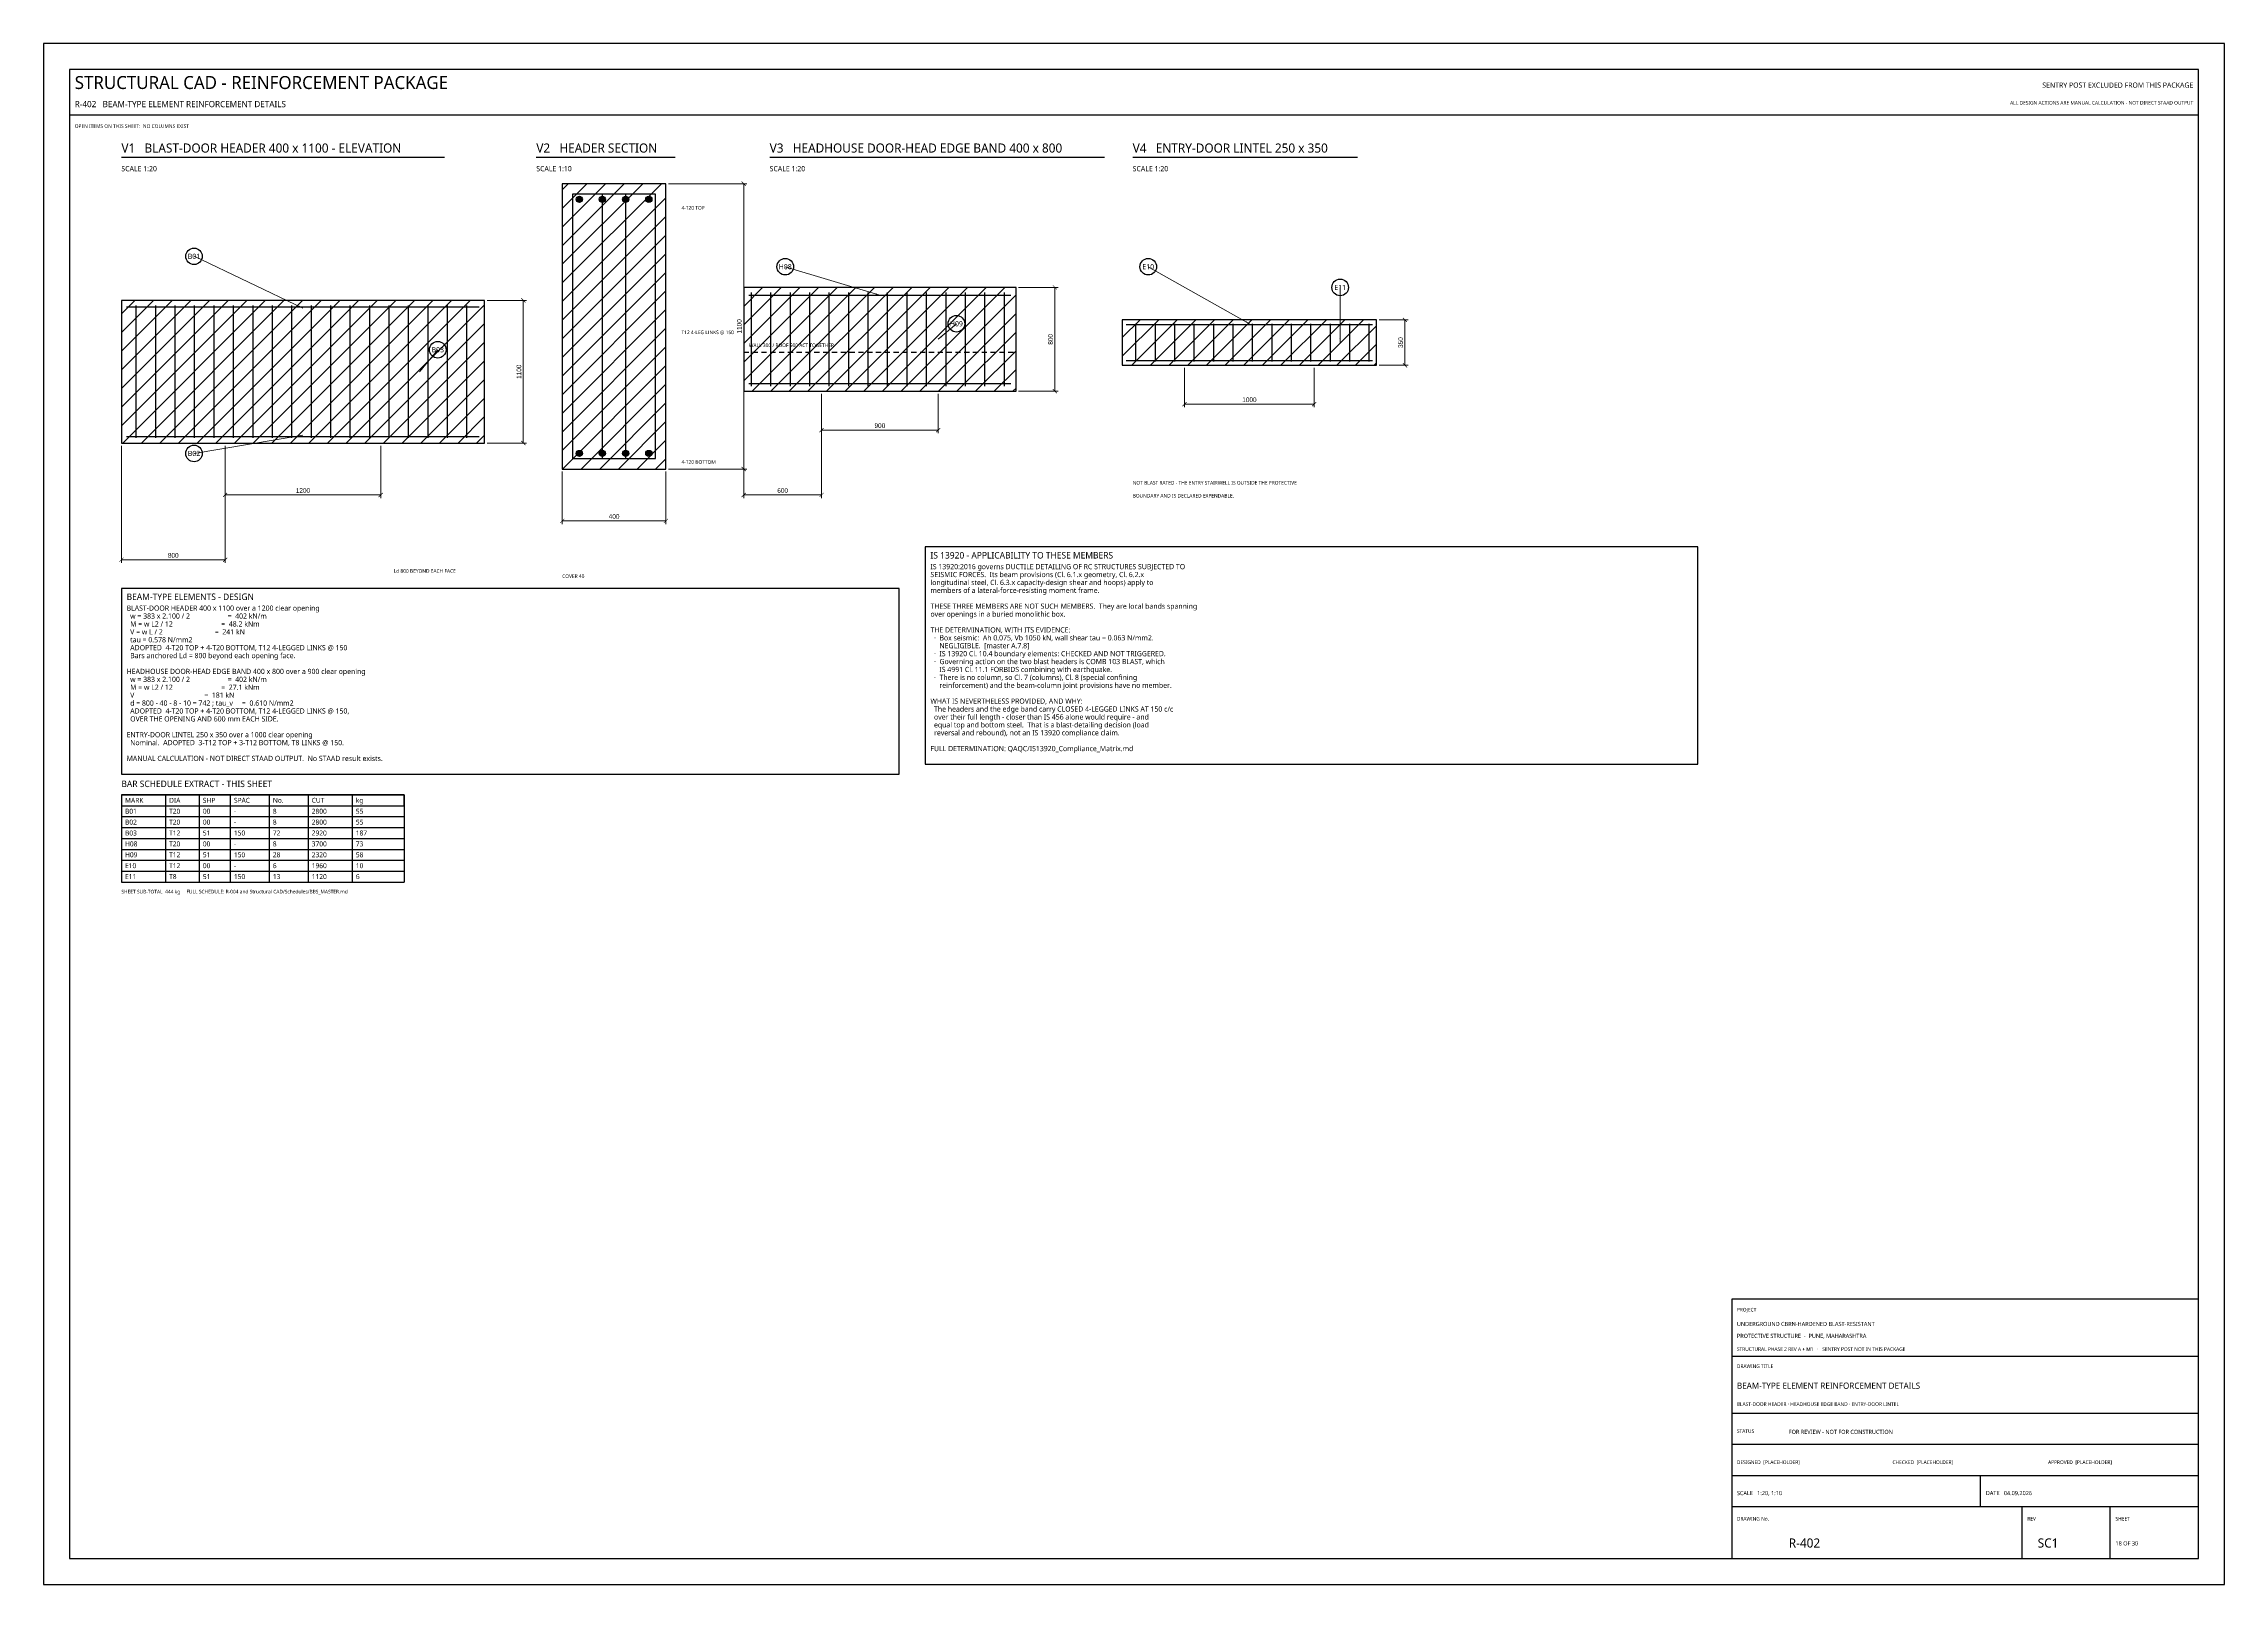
# Model space of a CAD drawing. Header units: millimetres. Extents: x 0 to 841, y 0 to 594.
import ezdxf
from ezdxf.enums import TextEntityAlignment as Align

# ---------------------------------------------------------------- set-up
doc = ezdxf.new("R2010")
doc.units = ezdxf.units.MM
for name, color, linetype in [('S-BLAST', 1, 'Continuous'), ('S-CALLOUT', 2, 'Continuous'), ('S-CONCRETE', 7, 'Continuous'), ('S-DIM', 4, 'Continuous'), ('S-HATCH', 8, 'Continuous'), ('S-HIDDEN', 8, 'Continuous'), ('S-NOTE', 7, 'Continuous'), ('S-REBAR-MAIN', 1, 'Continuous'), ('S-REBAR-STIRRUP', 6, 'Continuous'), ('S-TABLE', 7, 'Continuous'), ('S-TEXT', 7, 'Continuous'), ('S-TITLE', 7, 'Continuous')]:
    doc.layers.add(name, color=color, linetype=linetype)
doc.styles.add('OpenSans', font='OpenSans-Regular.ttf')
doc.dimstyles.new('SC-DIM', dxfattribs={"dimtxt": 1.8, "dimasz": 1.6, "dimexe": 1.2, "dimexo": 1, "dimgap": 0.8, "dimtad": 1, "dimdec": 0, "dimblk": 'ARCHTICK', "dimcen": 2.5, "dimclrd": 4, "dimclre": 4, "dimclrt": 4, "dimazin": 3, "dimtfac": 1, "dimtmove": 0, "dimatfit": 3, "dimlwd": 13, "dimlwe": 13})

# ---------------------------------------------------------------- blocks, each defined once
blk = doc.blocks.new('_ARCHTICK')
at = {"color": 0, "linetype": 'BYBLOCK', "const_width": 0.15}
blk.add_lwpolyline([(-0.5, -0.5), (0.5, 0.5)], dxfattribs=at)
blk = doc.blocks.new('BARMARK')
at = {"layer": 'S-CALLOUT'}
blk.add_circle((0, 0), 3.2, dxfattribs=at)

msp = doc.modelspace()

# ---------------------------------------------------------------- hatches: boundary and pattern name
at = {"layer": 'S-HATCH'}
h = msp.add_hatch(dxfattribs=at)
h.set_pattern_fill('ANSI31', scale=1.6)
h.paths.add_polyline_path([(200, 430), (240, 430), (240, 540), (200, 540)])
h = msp.add_hatch(dxfattribs=at)
h.set_pattern_fill('ANSI31', scale=1.6)
h.paths.add_polyline_path([(270, 460), (375, 460), (375, 500), (270, 500)])
h = msp.add_hatch(dxfattribs=at)
h.set_pattern_fill('ANSI31', scale=1.6)
h.paths.add_polyline_path([(30, 440), (170, 440), (170, 495), (30, 495)])
h = msp.add_hatch(dxfattribs=at)
h.set_pattern_fill('ANSI31', scale=1.6)
h.paths.add_polyline_path([(416, 470), (514, 470), (514, 487.5), (416, 487.5)])
at = {"layer": 'S-REBAR-MAIN'}
for points in [[(207.8, 534), (207.709, 534.459), (207.449, 534.849), (207.059, 535.109), (206.6, 535.2), (206.141, 535.109), (205.751, 534.849), (205.491, 534.459), (205.4, 534), (205.491, 533.541), (205.751, 533.151), (206.141, 532.891), (206.6, 532.8), (207.059, 532.891), (207.449, 533.151), (207.709, 533.541)], [(216.7, 534), (216.609, 534.459), (216.349, 534.849), (215.959, 535.109), (215.5, 535.2), (215.041, 535.109), (214.651, 534.849), (214.391, 534.459), (214.3, 534), (214.391, 533.541), (214.651, 533.151), (215.041, 532.891), (215.5, 532.8), (215.959, 532.891), (216.349, 533.151), (216.609, 533.541)], [(225.7, 534), (225.609, 534.459), (225.349, 534.849), (224.959, 535.109), (224.5, 535.2), (224.041, 535.109), (223.651, 534.849), (223.391, 534.459), (223.3, 534), (223.391, 533.541), (223.651, 533.151), (224.041, 532.891), (224.5, 532.8), (224.959, 532.891), (225.349, 533.151), (225.609, 533.541)], [(234.6, 534), (234.509, 534.459), (234.249, 534.849), (233.859, 535.109), (233.4, 535.2), (232.941, 535.109), (232.551, 534.849), (232.291, 534.459), (232.2, 534), (232.291, 533.541), (232.551, 533.151), (232.941, 532.891), (233.4, 532.8), (233.859, 532.891), (234.249, 533.151), (234.509, 533.541)], [(207.8, 436), (207.709, 436.459), (207.449, 436.849), (207.059, 437.109), (206.6, 437.2), (206.141, 437.109), (205.751, 436.849), (205.491, 436.459), (205.4, 436), (205.491, 435.541), (205.751, 435.151), (206.141, 434.891), (206.6, 434.8), (207.059, 434.891), (207.449, 435.151), (207.709, 435.541)], [(216.7, 436), (216.609, 436.459), (216.349, 436.849), (215.959, 437.109), (215.5, 437.2), (215.041, 437.109), (214.651, 436.849), (214.391, 436.459), (214.3, 436), (214.391, 435.541), (214.651, 435.151), (215.041, 434.891), (215.5, 434.8), (215.959, 434.891), (216.349, 435.151), (216.609, 435.541)], [(225.7, 436), (225.609, 436.459), (225.349, 436.849), (224.959, 437.109), (224.5, 437.2), (224.041, 437.109), (223.651, 436.849), (223.391, 436.459), (223.3, 436), (223.391, 435.541), (223.651, 435.151), (224.041, 434.891), (224.5, 434.8), (224.959, 434.891), (225.349, 435.151), (225.609, 435.541)], [(234.6, 436), (234.509, 436.459), (234.249, 436.849), (233.859, 437.109), (233.4, 437.2), (232.941, 437.109), (232.551, 436.849), (232.291, 436.459), (232.2, 436), (232.291, 435.541), (232.551, 435.151), (232.941, 434.891), (233.4, 434.8), (233.859, 434.891), (234.249, 435.151), (234.509, 435.541)]]:
    msp.add_hatch(color=1, dxfattribs=at).paths.add_polyline_path(points)

# ---------------------------------------------------------------- linework, layer by layer
at = {"layer": 'S-CONCRETE'}
for points in [[(200, 430), (240, 430), (240, 540), (200, 540)], [(270, 460), (375, 460), (375, 500), (270, 500)], [(30, 440), (170, 440), (170, 495), (30, 495)], [(416, 470), (514, 470), (514, 487.5), (416, 487.5)]]:
    msp.add_lwpolyline(points, close=True, dxfattribs=at)
at = {"layer": 'S-HIDDEN'}
for p, q in [((270, 475), (272, 475)), ((273.4, 475), (275.4, 475)), ((276.8, 475), (278.8, 475)), ((280.2, 475), (282.2, 475)), ((283.6, 475), (285.6, 475)), ((287, 475), (289, 475)), ((290.4, 475), (292.4, 475)), ((293.8, 475), (295.8, 475)), ((297.2, 475), (299.2, 475)), ((300.6, 475), (302.6, 475)), ((304, 475), (306, 475)), ((307.4, 475), (309.4, 475)), ((310.8, 475), (312.8, 475)), ((314.2, 475), (316.2, 475)), ((317.6, 475), (319.6, 475)), ((321, 475), (323, 475)), ((324.4, 475), (326.4, 475)), ((327.8, 475), (329.8, 475)), ((331.2, 475), (333.2, 475)), ((334.6, 475), (336.6, 475)), ((338, 475), (340, 475)), ((341.4, 475), (343.4, 475)), ((344.8, 475), (346.8, 475)), ((348.2, 475), (350.2, 475)), ((351.6, 475), (353.6, 475)), ((355, 475), (357, 475)), ((358.4, 475), (360.4, 475)), ((361.8, 475), (363.8, 475)), ((365.2, 475), (367.2, 475)), ((368.6, 475), (370.6, 475)), ((372, 475), (374, 475))]:
    msp.add_line(p, q, dxfattribs=at)
at = {"layer": 'S-REBAR-MAIN'}
for p, q in [((272, 497), (373, 497)), ((32, 492.5), (168, 492.5)), ((417.5, 485.7), (512.5, 485.7)), ((417.5, 471.8), (512.5, 471.8)), ((272, 463), (373, 463)), ((32, 442.5), (168, 442.5))]:
    msp.add_line(p, q, dxfattribs=at)
for centre in [(206.6, 534), (215.5, 534), (224.5, 534), (233.4, 534), (206.6, 436), (215.5, 436), (224.5, 436), (233.4, 436)]:
    msp.add_circle(centre, 1.2, dxfattribs=at)
at = {"layer": 'S-REBAR-STIRRUP'}
for p, q in [((215.5, 434), (215.5, 536)), ((224.5, 434), (224.5, 536)), ((273, 462), (273, 498)), ((280.5, 462), (280.5, 498)), ((288, 462), (288, 498)), ((295.5, 462), (295.5, 498)), ((303, 462), (303, 498)), ((310.5, 462), (310.5, 498)), ((318, 462), (318, 498)), ((325.5, 462), (325.5, 498)), ((333, 462), (333, 498)), ((340.5, 462), (340.5, 498)), ((348, 462), (348, 498)), ((355.5, 462), (355.5, 498)), ((363, 462), (363, 498)), ((370.5, 462), (370.5, 498)), ((35.75, 442), (35.75, 493)), ((43.25, 442), (43.25, 493)), ((50.75, 442), (50.75, 493)), ((58.25, 442), (58.25, 493)), ((65.75, 442), (65.75, 493)), ((73.25, 442), (73.25, 493)), ((80.75, 442), (80.75, 493)), ((88.25, 442), (88.25, 493)), ((95.75, 442), (95.75, 493)), ((103.25, 442), (103.25, 493)), ((110.75, 442), (110.75, 493)), ((118.25, 442), (118.25, 493)), ((125.75, 442), (125.75, 493)), ((133.25, 442), (133.25, 493)), ((140.75, 442), (140.75, 493)), ((148.25, 442), (148.25, 493)), ((155.75, 442), (155.75, 493)), ((163.25, 442), (163.25, 493)), ((421.25, 471.5), (421.25, 486)), ((428.75, 471.5), (428.75, 486)), ((436.25, 471.5), (436.25, 486)), ((443.75, 471.5), (443.75, 486)), ((451.25, 471.5), (451.25, 486)), ((458.75, 471.5), (458.75, 486)), ((466.25, 471.5), (466.25, 486)), ((473.75, 471.5), (473.75, 486)), ((481.25, 471.5), (481.25, 486)), ((488.75, 471.5), (488.75, 486)), ((496.25, 471.5), (496.25, 486)), ((503.75, 471.5), (503.75, 486)), ((511.25, 471.5), (511.25, 486))]:
    msp.add_line(p, q, dxfattribs=at)
msp.add_lwpolyline([(204, 434), (236, 434), (236, 536), (204, 536)], close=True, dxfattribs=at)
at = {"layer": 'S-TABLE'}
for p, q in [((30, 304.375), (139, 304.375)), ((30, 304.375), (30, 270.775)), ((47, 304.375), (47, 270.775)), ((60, 304.375), (60, 270.775)), ((72, 304.375), (72, 270.775)), ((87, 304.375), (87, 270.775)), ((102, 304.375), (102, 270.775)), ((119, 304.375), (119, 270.775)), ((139, 304.375), (139, 270.775)), ((30, 295.975), (139, 295.975)), ((30, 291.775), (139, 291.775)), ((30, 287.575), (139, 287.575)), ((30, 283.375), (139, 283.375)), ((30, 279.175), (139, 279.175)), ((30, 274.975), (139, 274.975)), ((30, 270.775), (139, 270.775))]:
    msp.add_line(p, q, dxfattribs=at)
msp.add_lwpolyline([(30, 300.175), (139, 300.175), (139, 304.375), (30, 304.375)], close=True, dxfattribs=at)
at = {"layer": 'S-TITLE'}
for p, q in [((10, 566.5), (831, 566.5)), ((30, 550.2), (154.61, 550.2)), ((190, 550.2), (243.59, 550.2)), ((280, 550.2), (409.151, 550.2)), ((420, 550.2), (506.663, 550.2)), ((651, 88), (831, 88)), ((651, 66), (831, 66)), ((651, 54), (831, 54)), ((651, 42), (831, 42)), ((747, 30), (747, 42)), ((651, 30), (831, 30)), ((763, 10), (763, 30)), ((797, 10), (797, 30))]:
    msp.add_line(p, q, dxfattribs=at)
for points in [[(0, 0), (841, 0), (841, 594), (0, 594)], [(10, 10), (831, 10), (831, 584), (10, 584)], [(340, 316.175), (638, 316.175), (638, 400), (340, 400)], [(30, 312.375), (330, 312.375), (330, 384), (30, 384)], [(651, 10), (831, 10), (831, 110), (651, 110)]]:
    msp.add_lwpolyline(points, close=True, dxfattribs=at)

# ---------------------------------------------------------------- block references
at = {"layer": 'S-CALLOUT'}
for p in [(58, 512), (286, 508), (426, 508), (500, 500), (352, 486), (152, 476), (58, 436)]:
    msp.add_blockref('BARMARK', p, dxfattribs=at)

# ---------------------------------------------------------------- texts
at = {"layer": 'S-BLAST', "style": 'OpenSans'}
for s, height, p in [('ALL DESIGN ACTIONS ARE MANUAL CALCULATION - NOT DIRECT STAAD OUTPUT', 1.4, (829, 570.5)), ('SENTRY POST EXCLUDED FROM THIS PACKAGE', 2, (829, 577))]:
    msp.add_text(s, height=height, dxfattribs=at).set_placement(p, align=Align.RIGHT)
for s, height, p in [('OPEN ITEMS ON THIS SHEET:  NO COLUMNS EXIST', 1.4, (12, 561.5)), ('FOR REVIEW - NOT FOR CONSTRUCTION', 1.6, (673, 58))]:
    msp.add_text(s, height=height, dxfattribs=at).set_placement(p)
at = {"layer": 'S-CALLOUT', "style": 'OpenSans'}
for s, p in [('B01', (58, 512)), ('H08', (286, 508)), ('E10', (426, 508)), ('E11', (500, 500)), ('H09', (352, 486)), ('B03', (152, 476)), ('B02', (58, 436))]:
    msp.add_text(s, height=2, dxfattribs=at).set_placement(p, align=Align.MIDDLE_CENTER)
at = {"layer": 'S-NOTE', "style": 'OpenSans'}
for s, p in [('IS 13920:2016 governs DUCTILE DETAILING OF RC STRUCTURES SUBJECTED TO', (342, 391.375)), ('SEISMIC FORCES.  Its beam provisions (Cl. 6.1.x geometry, Cl. 6.2.x', (342, 388.325)), ('longitudinal steel, Cl. 6.3.x capacity-design shear and hoops) apply to', (342, 385.275)), ('members of a lateral-force-resisting moment frame.', (342, 382.225)), ('BLAST-DOOR HEADER 400 x 1100 over a 1200 clear opening', (32, 375.375)), ('  w = 383 x 2.100 / 2                     =  402 kN/m', (32, 372.325)), ('  M = w L2 / 12                           =  48.2 kNm', (32, 369.275)), ('THESE THREE MEMBERS ARE NOT SUCH MEMBERS.  They are local bands spanning', (342, 376.125)), ('over openings in a buried monolithic box.', (342, 373.075)), ('  V = w L / 2                             =  241 kN', (32, 366.225)), ('  ADOPTED  4-T20 TOP + 4-T20 BOTTOM, T12 4-LEGGED LINKS @ 150', (32, 360.125)), ('  tau = 0.578 N/mm2', (32, 363.175)), ('THE DETERMINATION, WITH ITS EVIDENCE:', (342, 366.975)), ('  ·  Box seismic:  Ah 0.075, Vb 1050 kN, wall shear tau = 0.063 N/mm2.', (342, 363.925)), ('     NEGLIGIBLE.  [master A.7.8]', (342, 360.875)), ('  Bars anchored Ld = 800 beyond each opening face.', (32, 357.075)), ('  ·  IS 13920 Cl. 10.4 boundary elements: CHECKED AND NOT TRIGGERED.', (342, 357.825)), ('  ·  Governing action on the two blast headers is COMB 103 BLAST, which', (342, 354.775)), ('     IS 4991 Cl. 11.1 FORBIDS combining with earthquake.', (342, 351.725)), ('HEADHOUSE DOOR-HEAD EDGE BAND 400 x 800 over a 900 clear opening', (32, 350.975)), ('  w = 383 x 2.100 / 2                     =  402 kN/m', (32, 347.925)), ('  M = w L2 / 12                           =  27.1 kNm', (32, 344.875)), ('  ·  There is no column, so Cl. 7 (columns), Cl. 8 (special confining', (342, 348.675)), ('     reinforcement) and the beam-column joint provisions have no member.', (342, 345.625)), ('  V                                       =  181 kN', (32, 341.825)), ('  ADOPTED  4-T20 TOP + 4-T20 BOTTOM, T12 4-LEGGED LINKS @ 150,', (32, 335.725)), ('  d = 800 - 40 - 8 - 10 = 742 ; tau_v     =  0.610 N/mm2', (32, 338.775)), ('WHAT IS NEVERTHELESS PROVIDED, AND WHY:', (342, 339.525)), ('  The headers and the edge band carry CLOSED 4-LEGGED LINKS AT 150 c/c', (342, 336.475)), ('ENTRY-DOOR LINTEL 250 x 350 over a 1000 clear opening', (32, 326.575)), ('  OVER THE OPENING AND 600 mm EACH SIDE.', (32, 332.675)), ('  over their full length - closer than IS 456 alone would require - and', (342, 333.425)), ('  equal top and bottom steel.  That is a blast-detailing decision (load', (342, 330.375)), ('  reversal and rebound), not an IS 13920 compliance claim.', (342, 327.325)), ('  Nominal.  ADOPTED  3-T12 TOP + 3-T12 BOTTOM, T8 LINKS @ 150.', (32, 323.525)), ('FULL DETERMINATION: QAQC/IS13920_Compliance_Matrix.md', (342, 321.225)), ('MANUAL CALCULATION - NOT DIRECT STAAD OUTPUT.  No STAAD result exists.', (32, 317.425))]:
    msp.add_text(s, height=2, dxfattribs=at).set_placement(p)
at = {"layer": 'S-TABLE', "style": 'OpenSans'}
for s, height, p in [('MARK', 1.9091, (31.4, 301.32)), ('DIA', 1.9091, (48.4, 301.32)), ('SHP', 1.9091, (61.4, 301.32)), ('SPAC', 1.9091, (73.4, 301.32)), ('No.', 1.9091, (88.4, 301.32)), ('CUT', 1.9091, (103.4, 301.32)), ('kg', 1.9091, (120.4, 301.32)), ('B01', 1.9091, (31.4, 297.12)), ('B02', 1.9091, (31.4, 292.92)), ('T20', 1.9091, (48.4, 297.12)), ('T20', 1.9091, (48.4, 292.92)), ('00', 1.9091, (61.4, 297.12)), ('00', 1.9091, (61.4, 292.92)), ('-', 1.909, (73.4, 297.12)), ('8', 1.909, (88.4, 297.12)), ('8', 1.909, (88.4, 292.92)), ('2800', 1.9091, (103.4, 297.12)), ('2800', 1.9091, (103.4, 292.92)), ('55', 1.9091, (120.4, 297.12)), ('55', 1.9091, (120.4, 292.92)), ('B03', 1.9091, (31.4, 288.72)), ('H08', 1.9091, (31.4, 284.52)), ('T12', 1.9091, (48.4, 288.72)), ('T20', 1.9091, (48.4, 284.52)), ('00', 1.9091, (61.4, 284.52)), ('51', 1.9091, (61.4, 288.72)), ('-', 1.909, (73.4, 292.92)), ('150', 1.9091, (73.4, 288.72)), ('72', 1.9091, (88.4, 288.72)), ('8', 1.909, (88.4, 284.52)), ('3700', 1.9091, (103.4, 284.52)), ('2920', 1.9091, (103.4, 288.72)), ('73', 1.9091, (120.4, 284.52)), ('187', 1.9091, (120.4, 288.72)), ('H09', 1.9091, (31.4, 280.32)), ('E10', 1.9091, (31.4, 276.12)), ('T12', 1.9091, (48.4, 280.32)), ('T12', 1.9091, (48.4, 276.12)), ('00', 1.9091, (61.4, 276.12)), ('51', 1.9091, (61.4, 280.32)), ('-', 1.909, (73.4, 284.52)), ('150', 1.9091, (73.4, 280.32)), ('28', 1.9091, (88.4, 280.32)), ('6', 1.909, (88.4, 276.12)), ('2320', 1.9091, (103.4, 280.32)), ('1960', 1.9091, (103.4, 276.12)), ('58', 1.9091, (120.4, 280.32)), ('10', 1.9091, (120.4, 276.12)), ('E11', 1.9091, (31.4, 271.92)), ('T8', 1.9091, (48.4, 271.92)), ('51', 1.9091, (61.4, 271.92)), ('-', 1.909, (73.4, 276.12)), ('150', 1.9091, (73.4, 271.92)), ('13', 1.9091, (88.4, 271.92)), ('1120', 1.9091, (103.4, 271.92)), ('6', 1.909, (120.4, 271.92)), ('SHEET SUB-TOTAL  444 kg     FULL SCHEDULE: R-004 and Structural CAD/Schedules/BBS_MASTER.md', 1.4, (30, 266.375))]:
    msp.add_text(s, height=height, dxfattribs=at).set_placement(p)
at = {"layer": 'S-TEXT', "style": 'OpenSans'}
for s, height, p in [('SCALE 1:20', 2, (30, 544.8)), ('SCALE 1:10', 2, (190, 544.8)), ('SCALE 1:20', 2, (280, 544.8)), ('SCALE 1:20', 2, (420, 544.8)), ('4-T20 TOP', 1.4, (246, 530)), ('T12 4-LEG LINKS @ 150', 1.4, (246, 482)), ('WALL 300 / ROOF 500 ACT TOGETHER', 1.4, (272, 477)), ('4-T20 BOTTOM', 1.4, (246, 432)), ('NOT BLAST RATED - THE ENTRY STAIRWELL IS OUTSIDE THE PROTECTIVE', 1.4, (420, 424)), ('BOUNDARY AND IS DECLARED EXPENDABLE.', 1.4, (420, 419)), ('Ld 800 BEYOND EACH FACE', 1.4, (135, 390)), ('COVER 40', 1.4, (200, 388))]:
    msp.add_text(s, height=height, dxfattribs=at).set_placement(p)
at = {"layer": 'S-TITLE', "style": 'OpenSans'}
for s, height, p in [('STRUCTURAL CAD - REINFORCEMENT PACKAGE', 5, (12, 576.5)), ('R-402   BEAM-TYPE ELEMENT REINFORCEMENT DETAILS', 2.4, (12, 569.5)), ('V1   BLAST-DOOR HEADER 400 x 1100 - ELEVATION', 3.5, (30, 552)), ('V2   HEADER SECTION', 3.5, (190, 552)), ('V3   HEADHOUSE DOOR-HEAD EDGE BAND 400 x 800', 3.5, (280, 552)), ('V4   ENTRY-DOOR LINTEL 250 x 350', 3.5, (420, 552)), ('IS 13920 - APPLICABILITY TO THESE MEMBERS', 2.5, (342, 395.5)), ('BEAM-TYPE ELEMENTS - DESIGN', 2.5, (32, 379.5)), ('BAR SCHEDULE EXTRACT - THIS SHEET', 2.5, (30, 307.375)), ('PROJECT', 1.4, (653, 105.2)), ('UNDERGROUND CBRN-HARDENED BLAST-RESISTANT', 1.6, (653, 99.6)), ('PROTECTIVE STRUCTURE  -  PUNE, MAHARASHTRA', 1.6, (653, 95)), ('STRUCTURAL PHASE 2 REV A + M1   ·   SENTRY POST NOT IN THIS PACKAGE', 1.4, (653, 90)), ('DRAWING TITLE', 1.4, (653, 83.4)), ('BEAM-TYPE ELEMENT REINFORCEMENT DETAILS', 2.4, (653, 75.4)), ('BLAST-DOOR HEADER · HEADHOUSE EDGE BAND · ENTRY-DOOR LINTEL', 1.4, (653, 68.8)), ('STATUS', 1.4, (653, 58.4)), ('DESIGNED  [PLACEHOLDER]', 1.4, (653, 46.4)), ('CHECKED  [PLACEHOLDER]', 1.4, (713, 46.4)), ('APPROVED  [PLACEHOLDER]', 1.4, (773, 46.4)), ('SCALE   1:20, 1:10', 1.6, (653, 34.4)), ('DATE   04.09.2026', 1.6, (749, 34.4)), ('DRAWING No.', 1.4, (653, 24.6)), ('REV', 1.4, (765, 24.6)), ('SHEET', 1.4, (799, 24.6)), ('R-402', 3.5, (673, 14.2)), ('SC1', 3.5, (769, 14.2)), ('18 OF 30', 1.6, (799, 15))]:
    msp.add_text(s, height=height, dxfattribs=at).set_placement(p)

# ---------------------------------------------------------------- dimensions: what is measured, and where the dimension line sits
at = {"layer": 'S-DIM'}
for base, p1, p2, override in [((270, 430), (240, 430), (240, 540), {"dimlfac": 10}), ((390, 460), (375, 460), (375, 500), {"dimlfac": 20}), ((185, 440), (170, 440), (170, 495), {"dimlfac": 20}), ((525, 470), (514, 470), (514, 487.5), {"dimlfac": 20})]:
    msp.add_linear_dim(base=base, p1=p1, p2=p2, angle=90, dimstyle='SC-DIM', override=override, dxfattribs=at).render()
for base, p1, p2, override in [((440, 455), (440, 470), (490, 470), {"dimlfac": 20}), ((270, 420), (270, 460), (300, 460), {"dimlfac": 20}), ((300, 445), (300, 460), (345, 460), {"dimlfac": 20}), ((30, 395), (30, 440), (70, 440), {"dimlfac": 20}), ((70, 420), (70, 440), (130, 440), {"dimlfac": 20}), ((200, 410), (200, 430), (240, 430), {"dimlfac": 10})]:
    msp.add_linear_dim(base=base, p1=p1, p2=p2, dimstyle='SC-DIM', override=override, dxfattribs=at).render()

# ---------------------------------------------------------------- leaders
at = {"layer": 'S-CALLOUT'}
for points in [[(100, 492), (58, 512)], [(322.5, 497), (286, 508)], [(465, 486), (426, 508)], [(500, 478.75), (500, 500)], [(345, 480), (352, 486)], [(145, 467.5), (152, 476)], [(100, 443), (58, 436)]]:
    msp.add_leader(points, dimstyle='SC-DIM', dxfattribs=at)

doc.saveas('drawing.dxf')
